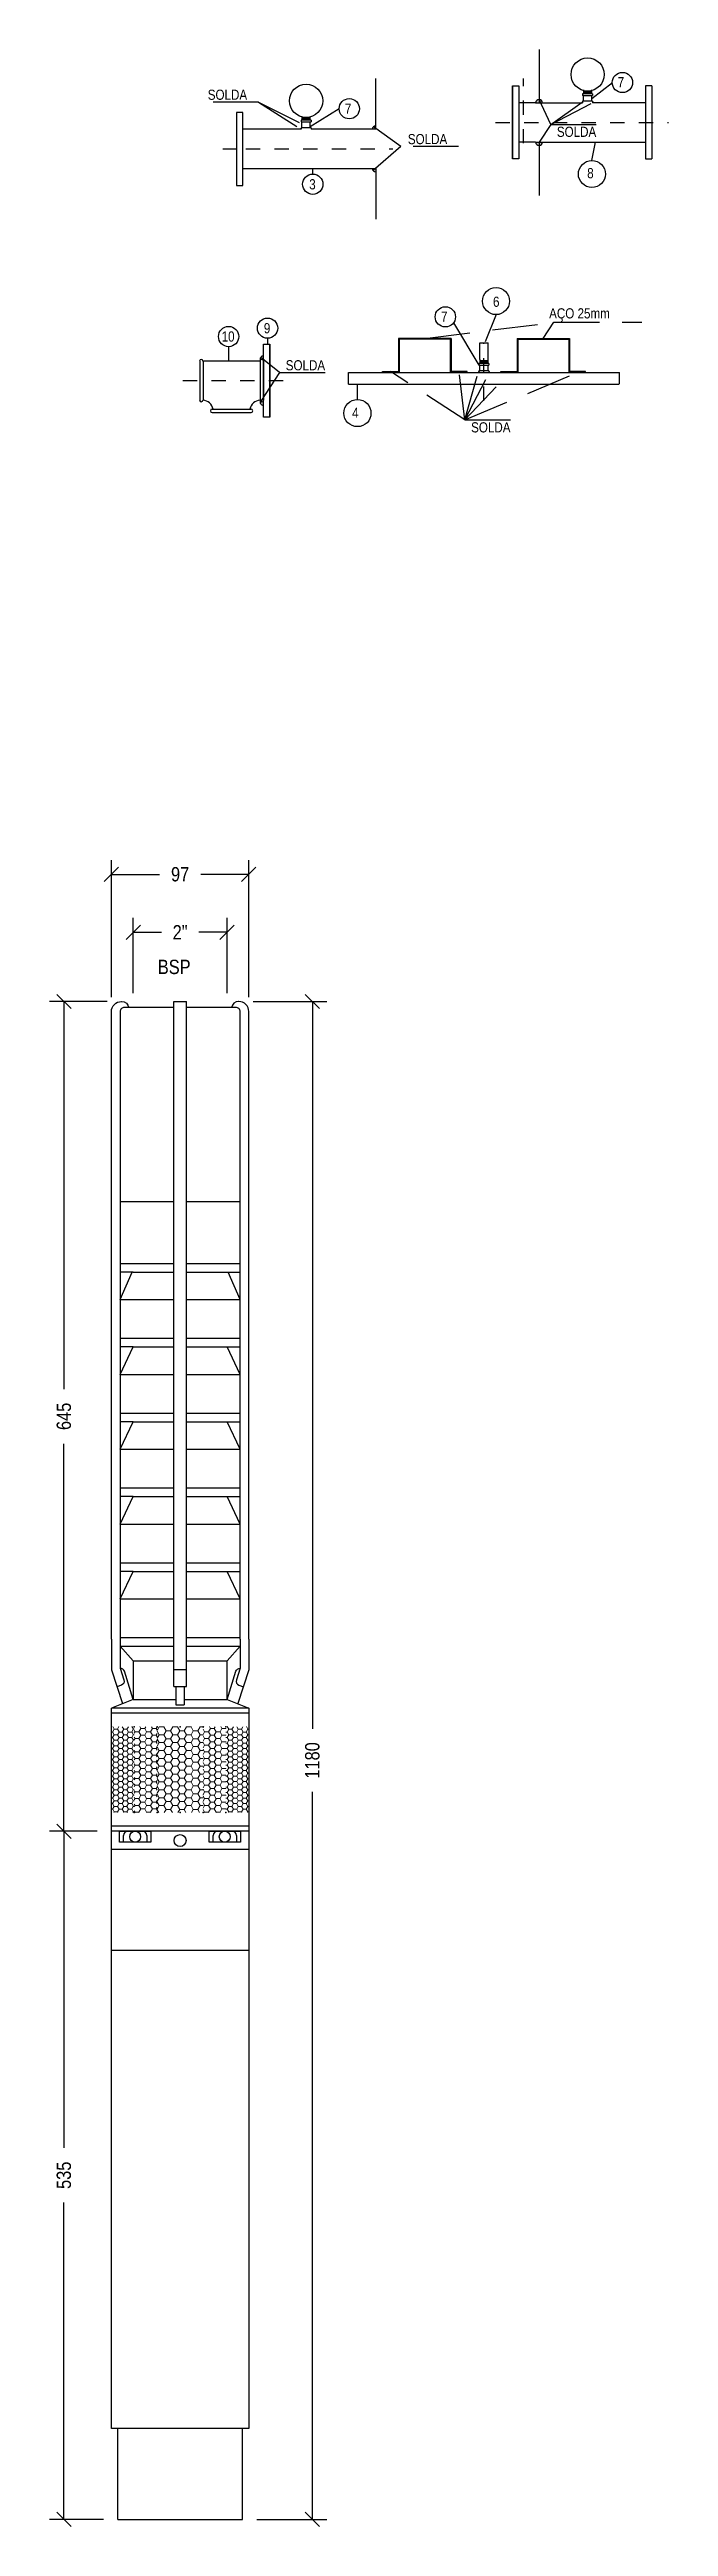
# Model space of a CAD drawing. Header units: metres. Extents: x -128.4 to -111.7, y -101.1 to -82.6.
# Drawn here: x -128.38 to -124.06, y -101.11 to -83.8 of the extents above; entities that cross this region are included whole.
import ezdxf

# ---------------------------------------------------------------- set-up
doc = ezdxf.new("R2010")
doc.units = ezdxf.units.M
doc.linetypes.add('DASHDOT', pattern=[1, 0.5, -0.25, 0, -0.25])
doc.linetypes.add('HIDDEN', pattern=[9.525, 6.35, -3.175])
for name, color, linetype in [('BAR-EIXOS', 8, 'DASHDOT'), ('BAR-PECAS', 7, 'Continuous'), ('NUMEROSPEÇAS', 6, 'Continuous'), ('TEXTOS', 1, 'HIDDEN')]:
    doc.layers.add(name, color=color, linetype=linetype)
doc.styles.get("Standard").update_dxf_attribs({"font": ''})
doc.styles.get('Standard').set_extended_font_data('HelmetCondensed')
doc.dimstyles.get("Standard").update_dxf_attribs({"dimtxt": 0.18, "dimasz": 0.18, "dimexe": 0.18, "dimexo": 0.0625, "dimgap": 0.09, "dimtad": 0, "dimtih": 1, "dimtoh": 1, "dimdec": 4, "dimzin": 0, "dimdsep": 46, "dimtxsty": 'Standard', "dimcen": 0.09, "dimadec": 0, "dimazin": 0, "dimtfac": 1, "dimtdec": 4, "dimtofl": 0, "dimtmove": 0, "dimatfit": 3, "dimfxl": 1, "dimtolj": 1, "dimtzin": 0, "dimarcsym": 0})

msp = doc.modelspace()

# ---------------------------------------------------------------- texts
at = {"lineweight": 5, "insert": (-127.626, -90.162), "char_height": 0.1, "width": 0.50356, "attachment_point": 1}
msp.add_mtext('BSP', dxfattribs=at)
at = {"layer": 'NUMEROSPEÇAS', "ltscale": 0.05, "char_height": 0.0709, "width": 0.20127, "attachment_point": 1}
for s, insert in [('7', (-124.413, -83.992)), ('7', (-126.319, -84.178)), ('8', (-124.626, -84.628)), ('3', (-126.568, -84.706)), ('6', (-125.284, -85.527)), ('7', (-125.647, -85.631)), ('10', (-127.18, -85.77)), ('9', (-126.885, -85.712)), ('4', (-126.268, -86.303))]:
    msp.add_mtext(s, dxfattribs=dict(at, insert=insert))
at = {"layer": 'TEXTOS', "ltscale": 0.05}
msp.add_text('AÇO 25mm', height=0.0709, dxfattribs=at).set_placement((-124.892, -85.679))
at = {"layer": 'TEXTOS', "ltscale": 0.05, "char_height": 0.0709, "width": 0.19893, "attachment_point": 1}
for insert in [(-127.277, -84.08), (-125.879, -84.39), (-124.838, -84.339), (-126.732, -85.971), (-125.437, -86.405)]:
    msp.add_mtext('SOLDA', dxfattribs=dict(at, insert=insert))

# ---------------------------------------------------------------- blocks, each defined once
blk = doc.blocks.new('_Oblique')
at = {"color": 0, "linetype": 'ByBlock', "lineweight": -2}
blk.add_line((-0.5, -0.5), (0.5, 0.5), dxfattribs=at)
blk = doc.blocks.new('*D27')
at = {"layer": 'BAR-PECAS', "color": 0, "lineweight": -2, "transparency": 16777216}
for p, q in [((-128.05, -96.254), (-128.382, -96.254)), ((-128.282, -96.254), (-128.282, -98.468)), ((-128.282, -101.064), (-128.282, -98.85)), ((-128.005, -101.064), (-128.382, -101.064))]:
    blk.add_line(p, q, dxfattribs=at)
at = {"layer": 'DEFPOINTS', "color": 0, "transparency": 16777216}
for p in [(-128.282, -96.254), (-127.95, -96.254), (-127.905, -101.064)]:
    blk.add_point(p, dxfattribs=at)
at = {"layer": 'BAR-PECAS', "color": 0, "lineweight": -2, "transparency": 16777216, "xscale": 0.1, "yscale": 0.1, "zscale": 0.1}
for p, rotation in [((-128.282, -96.254), 90), ((-128.282, -101.064), 270)]:
    blk.add_blockref('_Oblique', p, dxfattribs=dict(at, rotation=rotation))
at = {"layer": 'BAR-PECAS', "color": 0, "lineweight": 9, "transparency": 16777216, "insert": (-128.282, -98.659), "char_height": 0.1, "attachment_point": 5, "rotation": 90}
blk.add_mtext('\\A1;535', dxfattribs=at)
blk = doc.blocks.new('_DOTSMALL')
at = {"color": 0, "linetype": 'ByBlock', "const_width": 0.5}
blk.add_lwpolyline([(-0.0625, 0, 1), (0.0625, 0, 1)], format="xyb", close=True, dxfattribs=at)
blk = doc.blocks.new('*D28')
at = {"layer": 'BAR-PECAS', "color": 0, "lineweight": -2, "transparency": 16777216}
for p, q in [((-127.98, -90.454), (-128.382, -90.454)), ((-128.282, -90.454), (-128.282, -93.163)), ((-128.282, -96.254), (-128.282, -93.545)), ((-128.05, -96.254), (-128.382, -96.254))]:
    blk.add_line(p, q, dxfattribs=at)
at = {"layer": 'DEFPOINTS', "color": 0, "transparency": 16777216}
for p in [(-128.282, -90.454), (-127.88, -90.454), (-127.95, -96.254)]:
    blk.add_point(p, dxfattribs=at)
at = {"layer": 'BAR-PECAS', "color": 0, "lineweight": -2, "transparency": 16777216, "xscale": 0.1, "yscale": 0.1, "zscale": 0.1}
for p, rotation in [((-128.282, -90.454), 90), ((-128.282, -96.254), 270)]:
    blk.add_blockref('_Oblique', p, dxfattribs=dict(at, rotation=rotation))
at = {"layer": 'BAR-PECAS', "color": 0, "lineweight": 9, "transparency": 16777216, "insert": (-128.282, -93.354), "char_height": 0.1, "attachment_point": 5, "rotation": 90}
blk.add_mtext('\\A1;645', dxfattribs=at)
blk = doc.blocks.new('*D29')
at = {"layer": 'BAR-PECAS', "color": 0, "lineweight": -2, "transparency": 16777216}
for p, q in [((-127.95, -90.424), (-127.95, -89.465)), ((-126.99, -90.424), (-126.99, -89.465)), ((-127.95, -89.565), (-127.613, -89.565)), ((-126.99, -89.565), (-127.326, -89.565))]:
    blk.add_line(p, q, dxfattribs=at)
at = {"layer": 'DEFPOINTS', "color": 0, "transparency": 16777216}
for p in [(-126.99, -89.565), (-127.95, -90.524), (-126.99, -90.524)]:
    blk.add_point(p, dxfattribs=at)
at = {"layer": 'BAR-PECAS', "color": 0, "lineweight": -2, "transparency": 16777216, "xscale": 0.1, "yscale": 0.1, "zscale": 0.1, "rotation": 180}
blk.add_blockref('_Oblique', (-127.95, -89.565), dxfattribs=at)
at = {"layer": 'BAR-PECAS', "color": 0, "lineweight": -2, "transparency": 16777216, "xscale": 0.1, "yscale": 0.1, "zscale": 0.1}
blk.add_blockref('_Oblique', (-126.99, -89.565), dxfattribs=at)
at = {"layer": 'BAR-PECAS', "color": 0, "lineweight": 9, "transparency": 16777216, "insert": (-127.47, -89.565), "char_height": 0.1, "attachment_point": 5}
blk.add_mtext('\\A1;97', dxfattribs=at)
blk = doc.blocks.new('*D30')
at = {"layer": 'BAR-PECAS', "color": 0, "lineweight": -2, "transparency": 16777216}
for p, q in [((-126.96, -90.454), (-126.446, -90.454)), ((-126.546, -90.454), (-126.546, -95.539)), ((-126.546, -101.064), (-126.546, -95.978)), ((-126.935, -101.064), (-126.446, -101.064))]:
    blk.add_line(p, q, dxfattribs=at)
at = {"layer": 'DEFPOINTS', "color": 0, "transparency": 16777216}
for p in [(-127.06, -90.454), (-127.035, -101.064), (-126.546, -101.064)]:
    blk.add_point(p, dxfattribs=at)
at = {"layer": 'BAR-PECAS', "color": 0, "lineweight": -2, "transparency": 16777216, "xscale": 0.1, "yscale": 0.1, "zscale": 0.1}
for p, rotation in [((-126.546, -90.454), 90), ((-126.546, -101.064), 270)]:
    blk.add_blockref('_Oblique', p, dxfattribs=dict(at, rotation=rotation))
at = {"layer": 'BAR-PECAS', "color": 0, "lineweight": 9, "transparency": 16777216, "insert": (-126.546, -95.759), "char_height": 0.1, "attachment_point": 5, "rotation": 90}
blk.add_mtext('\\A1;1180', dxfattribs=at)
blk = doc.blocks.new('*D31')
at = {"layer": 'BAR-PECAS', "color": 0, "lineweight": -2, "transparency": 16777216}
for p, q in [((-127.797, -90.395), (-127.797, -89.87)), ((-127.797, -89.97), (-127.599, -89.97)), ((-127.142, -89.97), (-127.34, -89.97)), ((-127.142, -90.395), (-127.142, -89.87))]:
    blk.add_line(p, q, dxfattribs=at)
at = {"layer": 'DEFPOINTS', "color": 0, "transparency": 16777216}
for p in [(-127.142, -89.97), (-127.797, -90.495), (-127.142, -90.495)]:
    blk.add_point(p, dxfattribs=at)
at = {"layer": 'BAR-PECAS', "color": 0, "lineweight": -2, "transparency": 16777216, "xscale": 0.1, "yscale": 0.1, "zscale": 0.1, "rotation": 180}
blk.add_blockref('_Oblique', (-127.797, -89.97), dxfattribs=at)
at = {"layer": 'BAR-PECAS', "color": 0, "lineweight": -2, "transparency": 16777216, "xscale": 0.1, "yscale": 0.1, "zscale": 0.1}
blk.add_blockref('_Oblique', (-127.142, -89.97), dxfattribs=at)
at = {"layer": 'BAR-PECAS', "color": 0, "lineweight": 9, "transparency": 16777216, "insert": (-127.47, -89.97), "char_height": 0.1, "attachment_point": 5}
blk.add_mtext('\\A1;2"', dxfattribs=at)

# ---------------------------------------------------------------- dimensions: what is measured, and where the dimension line sits
at = {"layer": 'BAR-PECAS', "color": 160, "lineweight": 9, "ltscale": 0.05}
for base, p1, p2, text, picture, middle in [((-126.99, -89.565), (-127.95, -90.524), (-126.99, -90.524), '97', '*D29', (-127.47, -89.565)), ((-127.142, -89.97), (-127.797, -90.495), (-127.142, -90.495), '2"', '*D31', (-127.47, -89.97))]:
    dim = msp.add_linear_dim(base=base, p1=p1, p2=p2, text=text, dimstyle='Standard', override={"dimscale": 0.1, "dimtxt": 1, "dimasz": 1, "dimexe": 1, "dimexo": 1, "dimgap": 0.625, "dimtih": 0, "dimtoh": 0, "dimdec": 0, "dimlfac": 100, "dimzin": 1, "dimblk1": 'Oblique', "dimblk2": 'Oblique', "dimsah": 1, "dimcen": 2.5, "dimtdec": 2, "dimtmove": 2, "dimldrblk": 'DOTSMALL'}, dxfattribs=at)
    dim.commit()
    dim.dimension.update_dxf_attribs({"geometry": picture, "text_midpoint": middle})
for base, p1, p2, text, picture, middle in [((-128.282, -90.454), (-127.95, -96.254), (-127.88, -90.454), '645', '*D28', (-128.282, -93.354)), ((-126.546, -101.064), (-127.06, -90.454), (-127.035, -101.064), '1180', '*D30', (-126.546, -95.759)), ((-128.282, -96.254), (-127.905, -101.064), (-127.95, -96.254), '535', '*D27', (-128.282, -98.659))]:
    dim = msp.add_linear_dim(base=base, p1=p1, p2=p2, angle=90, text=text, dimstyle='Standard', override={"dimscale": 0.1, "dimtxt": 1, "dimasz": 1, "dimexe": 1, "dimexo": 1, "dimgap": 0.625, "dimtih": 0, "dimtoh": 0, "dimdec": 0, "dimlfac": 100, "dimzin": 1, "dimblk1": 'Oblique', "dimblk2": 'Oblique', "dimsah": 1, "dimcen": 2.5, "dimtdec": 2, "dimtmove": 2, "dimldrblk": 'DOTSMALL'}, dxfattribs=at)
    dim.commit()
    dim.dimension.update_dxf_attribs({"geometry": picture, "text_midpoint": middle})

# ---------------------------------------------------------------- hatches: boundary and pattern name
at = {"lineweight": 5}
h = msp.add_hatch(dxfattribs=at)
h.set_pattern_fill('HONEY', color=252, scale=0.007, style=0)
h.set_pattern_definition([(0, (8.353498, 0.85), (0.0333375, 0.01924741), [0.022225, -0.04445]), (120, (8.353498, 0.85), (-0.033337496, 0.019247417), [0.022225, -0.04445]), (60, (8.353498, 0.85), (4e-09, 0.038494827), [-0.04445, 0.022225])])
h.paths.add_polyline_path([(-127.79, -95.523), (-127.95, -95.523), (-127.95, -96.123), (-127.79, -96.123)])
h.paths.add_polyline_path([(-126.99, -95.523), (-127.15, -95.523), (-127.15, -96.123), (-126.99, -96.123)])
h = msp.add_hatch(dxfattribs=at)
h.set_pattern_fill('HONEY', color=252, scale=0.0085, style=0)
h.set_pattern_definition([(0, (8.353498, 0.85), (0.04048125, 0.023371855), [0.0269875, -0.053975]), (120, (8.353498, 0.85), (-0.0404812452, 0.0233718634), [0.0269875, -0.053975]), (60, (8.353498, 0.85), (4.8e-09, 0.0467437184), [-0.053975, 0.0269875])])
h.paths.add_polyline_path([(-127.63, -95.523), (-127.79, -95.523), (-127.79, -96.123), (-127.63, -96.123)])
h.paths.add_polyline_path([(-127.15, -95.523), (-127.31, -95.523), (-127.31, -96.123), (-127.15, -96.123)])
h = msp.add_hatch(dxfattribs=at)
h.set_pattern_fill('HONEY', color=252, scale=0.01, style=0)
h.set_pattern_definition([(0, (8.353498, 0.85), (0.047625, 0.0274963), [0.03175, -0.0635]), (120, (8.353498, 0.85), (-0.0476249943, 0.02749631), [0.03175, -0.0635]), (60, (8.353498, 0.85), (5.7e-09, 0.05499261), [-0.0635, 0.03175])])
h.paths.add_polyline_path([(-127.31, -95.523), (-127.63, -95.523), (-127.63, -96.123), (-127.31, -96.123)])
at = {"layer": 'BAR-PECAS', "ltscale": 0.05}
h = msp.add_hatch(color=256, dxfattribs=at)
h.paths.add_polyline_path([(-124.962, -84.172), (-124.938, -84.172, 0.414214), (-124.962, -84.149)])
h.paths.add_polyline_path([(-124.985, -84.172), (-124.962, -84.172), (-124.962, -84.149, 0.414214)])
h.paths.add_polyline_path([(-124.962, -84.47), (-124.962, -84.446), (-124.985, -84.446, 0.414214)])
h.paths.add_polyline_path([(-124.962, -84.446), (-124.962, -84.47, 0.414214), (-124.938, -84.446)])
h = msp.add_hatch(color=256, dxfattribs=at)
h.paths.add_polyline_path([(-124.664, -84.172), (-124.658, -84.172), (-124.658, -84.167, 0.414214)])
h.paths.add_polyline_path([(-124.588, -84.167), (-124.588, -84.172), (-124.582, -84.172, 0.414214)])
h = msp.add_hatch(color=256, dxfattribs=at)
h.paths.add_polyline_path([(-126.625, -84.351, 0.414214), (-126.631, -84.357), (-126.625, -84.357)])
h.paths.add_polyline_path([(-126.555, -84.357), (-126.549, -84.357, 0.414214), (-126.555, -84.351)])
h = msp.add_hatch(color=256, dxfattribs=at)
h.paths.add_polyline_path([(-126.127, -84.357), (-126.103, -84.357), (-126.103, -84.334, 0.414214)])
h.paths.add_polyline_path([(-126.103, -84.631), (-126.127, -84.631, 0.414214), (-126.103, -84.654)])
for points in [[(-125.945, -85.819), (-125.945, -86.051), (-126.057, -86.051), (-126.057, -86.057), (-125.939, -86.057), (-125.939, -85.825), (-125.583, -85.825), (-125.583, -86.057), (-125.465, -86.057), (-125.465, -86.051), (-125.577, -86.051), (-125.577, -85.819)], [(-125.116, -85.819), (-125.116, -86.051), (-125.229, -86.051), (-125.229, -86.057), (-125.111, -86.057), (-125.111, -85.825), (-124.755, -85.825), (-124.755, -86.057), (-124.637, -86.057), (-124.637, -86.051), (-124.749, -86.051), (-124.749, -85.819)]]:
    msp.add_hatch(color=256, dxfattribs=at).paths.add_polyline_path(points)
h = msp.add_hatch(color=256, dxfattribs=at)
h.paths.add_polyline_path([(-126.888, -85.942, 0.511633), (-126.91, -85.973, -0.832186), (-126.888, -85.977)])
h.paths.add_polyline_path([(-126.91, -86.255, 0.514031), (-126.888, -86.286), (-126.888, -86.255, -0.681267)])
h = msp.add_hatch(color=256, dxfattribs=at)
h.paths.add_polyline_path([(-125.382, -86.051, 0.414214), (-125.387, -86.057), (-125.382, -86.057)])
h.paths.add_polyline_path([(-125.312, -86.051), (-125.312, -86.057), (-125.306, -86.057, 0.414214)])

# ---------------------------------------------------------------- linework, layer by layer
for p, q in [((-127.835, -96.254), (-127.732, -96.254)), ((-127.209, -96.254), (-127.107, -96.254)), ((-127.865, -96.331), (-127.865, -96.284)), ((-127.702, -96.331), (-127.865, -96.331)), ((-127.702, -96.284), (-127.702, -96.331)), ((-127.239, -96.331), (-127.239, -96.284)), ((-127.077, -96.331), (-127.239, -96.331)), ((-127.077, -96.284), (-127.077, -96.331))]:
    msp.add_line(p, q)
for points in [[(-127.95, -94.911), (-127.95, -94.85), (-127.95, -94.53), (-127.95, -94.318), (-127.95, -94.257), (-127.95, -93.937), (-127.95, -93.725), (-127.95, -93.664), (-127.95, -93.344), (-127.95, -93.132), (-127.95, -93.071), (-127.95, -92.751), (-127.95, -92.539), (-127.95, -92.478), (-127.95, -92.158), (-127.95, -91.946), (-127.95, -91.885), (-127.95, -91.403), (-127.95, -90.524, -0.414214), (-127.88, -90.454), (-127.878, -90.454, -0.362144), (-127.828, -90.495, -0.362144)], [(-127.516, -90.495), (-127.859, -90.495, 0.414214), (-127.889, -90.525), (-127.889, -91.403), (-127.889, -91.885), (-127.889, -91.946), (-127.889, -92.158), (-127.889, -92.478), (-127.889, -92.539), (-127.889, -92.751), (-127.889, -93.071), (-127.889, -93.132), (-127.889, -93.344), (-127.889, -93.664), (-127.889, -93.725), (-127.889, -93.937), (-127.889, -94.257), (-127.889, -94.318), (-127.889, -94.63), (-127.889, -94.85), (-127.889, -94.911)], [(-127.051, -94.911), (-127.051, -94.85), (-127.051, -94.63), (-127.051, -94.318), (-127.051, -94.257), (-127.051, -93.937), (-127.051, -93.725), (-127.051, -93.664), (-127.051, -93.344), (-127.051, -93.132), (-127.051, -93.071), (-127.051, -92.751), (-127.051, -92.539), (-127.051, -92.478), (-127.051, -92.158), (-127.051, -91.946), (-127.051, -91.885), (-127.051, -91.403), (-127.051, -90.525, 0.414214), (-127.081, -90.495), (-127.426, -90.495)], [(-126.99, -94.911), (-126.99, -94.85), (-126.99, -94.53), (-126.99, -94.318), (-126.99, -94.257), (-126.99, -93.937), (-126.99, -93.725), (-126.99, -93.664), (-126.99, -93.344), (-126.99, -93.132), (-126.99, -93.071), (-126.99, -92.751), (-126.99, -92.539), (-126.99, -92.478), (-126.99, -92.158), (-126.99, -91.946), (-126.99, -91.885), (-126.99, -91.403), (-126.99, -90.524, 0.414214), (-127.06, -90.454), (-127.062, -90.454, 0.362144), (-127.111, -90.495, 0.362144)], [(-127.889, -95.113), (-127.863, -95.196, -0.39081), (-127.88, -95.233), (-127.911, -95.245)], [(-127.797, -95.332), (-127.859, -95.136, 0.284451), (-127.889, -95.113, 0.326759)], [(-127.142, -95.332), (-127.08, -95.136, -0.284451), (-127.051, -95.113, -0.326759)], [(-127.051, -95.113), (-127.077, -95.196, 0.39081), (-127.059, -95.233), (-127.028, -95.245)]]:
    msp.add_lwpolyline(points, format="xyb")
for points in [[(-127.514, -90.454), (-127.426, -90.454)], [(-127.514, -95.243), (-127.514, -90.454)], [(-127.425, -95.243), (-127.426, -90.454)], [(-127.889, -91.853), (-127.515, -91.853)], [(-127.425, -91.853), (-127.051, -91.853)], [(-127.889, -92.285), (-127.515, -92.285)], [(-127.425, -92.285), (-127.051, -92.285)], [(-127.889, -92.538), (-127.806, -92.346)], [(-127.797, -92.346), (-127.889, -92.346)], [(-127.797, -92.346), (-127.515, -92.346)], [(-127.425, -92.346), (-127.142, -92.346)], [(-127.142, -92.346), (-127.051, -92.346)], [(-127.051, -92.538), (-127.134, -92.346)], [(-127.889, -92.538), (-127.515, -92.538)], [(-127.425, -92.538), (-127.051, -92.538)], [(-127.889, -92.808), (-127.515, -92.808)], [(-127.889, -93.061), (-127.797, -92.869)], [(-127.797, -92.869), (-127.889, -92.869)], [(-127.797, -92.869), (-127.515, -92.869)], [(-127.425, -92.808), (-127.051, -92.808)], [(-127.425, -92.869), (-127.142, -92.869)], [(-127.051, -93.061), (-127.142, -92.869)], [(-127.142, -92.869), (-127.051, -92.869)], [(-127.889, -93.061), (-127.515, -93.061)], [(-127.425, -93.061), (-127.051, -93.061)], [(-127.889, -93.331), (-127.515, -93.331)], [(-127.889, -93.584), (-127.797, -93.392)], [(-127.797, -93.392), (-127.889, -93.392)], [(-127.797, -93.392), (-127.515, -93.392)], [(-127.425, -93.331), (-127.051, -93.331)], [(-127.425, -93.392), (-127.142, -93.392)], [(-127.051, -93.584), (-127.142, -93.392)], [(-127.142, -93.392), (-127.051, -93.392)], [(-127.889, -93.584), (-127.515, -93.584)], [(-127.425, -93.584), (-127.051, -93.584)], [(-127.889, -93.854), (-127.515, -93.854)], [(-127.889, -94.107), (-127.797, -93.915)], [(-127.797, -93.915), (-127.889, -93.915)], [(-127.797, -93.915), (-127.515, -93.915)], [(-127.425, -93.854), (-127.051, -93.854)], [(-127.425, -93.915), (-127.142, -93.915)], [(-127.051, -94.107), (-127.142, -93.915)], [(-127.142, -93.915), (-127.051, -93.915)], [(-127.889, -94.107), (-127.515, -94.107)], [(-127.425, -94.107), (-127.051, -94.107)], [(-127.889, -94.377), (-127.515, -94.377)], [(-127.889, -94.63), (-127.797, -94.438)], [(-127.797, -94.438), (-127.889, -94.438)], [(-127.797, -94.438), (-127.515, -94.438)], [(-127.425, -94.377), (-127.051, -94.377)], [(-127.425, -94.438), (-127.142, -94.438)], [(-127.051, -94.63), (-127.142, -94.438)], [(-127.142, -94.438), (-127.051, -94.438)], [(-127.889, -94.63), (-127.515, -94.63)], [(-127.425, -94.63), (-127.051, -94.63)], [(-127.95, -94.911), (-127.95, -95.125), (-127.873, -95.362)], [(-127.889, -94.9), (-127.515, -94.9)], [(-127.889, -94.911), (-127.889, -95.113)], [(-127.889, -94.961), (-127.515, -94.961)], [(-127.797, -95.062), (-127.889, -94.961)], [(-127.425, -94.9), (-127.051, -94.9)], [(-127.425, -94.961), (-127.051, -94.961)], [(-127.142, -95.062), (-127.051, -94.961)], [(-126.99, -94.911), (-126.99, -95.125), (-127.066, -95.362)], [(-127.051, -94.911), (-127.051, -95.113)], [(-127.797, -95.062), (-127.515, -95.062)], [(-127.797, -95.062), (-127.797, -95.332)], [(-127.514, -95.124), (-127.425, -95.124)], [(-127.425, -95.062), (-127.142, -95.062)], [(-127.142, -95.332), (-127.142, -95.062)], [(-127.797, -95.332), (-127.95, -95.393)], [(-126.99, -95.393), (-127.95, -95.393)], [(-127.95, -100.428), (-127.95, -99.827), (-127.95, -99.12), (-127.95, -96.381), (-127.95, -96.254), (-127.95, -96.219), (-127.95, -95.428), (-127.95, -95.393)], [(-127.797, -95.332), (-127.499, -95.332)], [(-127.514, -95.243), (-127.425, -95.243)], [(-127.499, -95.243), (-127.499, -95.37)], [(-127.499, -95.37), (-127.441, -95.37)], [(-127.441, -95.243), (-127.441, -95.37)], [(-127.441, -95.332), (-127.142, -95.332)], [(-127.142, -95.332), (-126.99, -95.393)], [(-126.99, -95.393), (-126.99, -96.219), (-126.99, -96.254), (-126.99, -96.381), (-126.99, -99.12), (-126.99, -100.428)], [(-126.99, -95.428), (-127.95, -95.428)], [(-126.99, -96.219), (-127.95, -96.219)], [(-126.99, -96.254), (-127.95, -96.254)], [(-126.99, -96.381), (-127.95, -96.381)], [(-126.99, -97.088), (-127.95, -97.088)], [(-126.99, -100.428), (-127.95, -100.428)], [(-127.905, -101.064), (-127.905, -100.428)], [(-127.035, -101.064), (-127.035, -100.428)], [(-127.905, -101.064), (-127.035, -101.064)]]:
    msp.add_lwpolyline(points)
for points in [[(-127.893, -96.254), (-127.674, -96.254), (-127.674, -96.331), (-127.893, -96.331)], [(-127.267, -96.254), (-127.049, -96.254), (-127.049, -96.331), (-127.267, -96.331)]]:
    msp.add_lwpolyline(points, close=True)
for centre, radius in [((-127.784, -96.292), 0.0384), ((-127.158, -96.292), 0.0384), ((-127.47, -96.319), 0.0417)]:
    msp.add_circle(centre, radius)
for centre, start, end in [((-127.835, -96.284), 90, 180), ((-127.732, -96.284), 0, 90), ((-127.209, -96.284), 90, 180), ((-127.107, -96.284), 0, 90)]:
    msp.add_arc(centre, 0.03, start, end)
for p in [(-127.79, -95.523), (-127.63, -95.523), (-127.47, -95.523), (-127.31, -95.523), (-127.15, -95.523), (-127.79, -96.123), (-127.63, -96.123), (-127.47, -96.123), (-127.31, -96.123), (-127.15, -96.123)]:
    msp.add_point(p)
at = {"layer": 'BAR-EIXOS', "ltscale": 0.05}
for p, q in [((-125.072, -84.455), (-125.072, -84.003)), ((-125.072, -84.455), (-125.072, -84.003)), ((-125.266, -84.309), (-124.058, -84.309)), ((-125.266, -84.309), (-124.058, -84.309)), ((-127.172, -84.494), (-127.054, -84.494)), ((-127.172, -84.494), (-127.054, -84.494)), ((-127.01, -84.494), (-125.985, -84.494)), ((-125.347, -86.256), (-125.347, -85.85)), ((-125.347, -86.256), (-125.347, -86.014)), ((-127.451, -86.114), (-126.726, -86.114))]:
    msp.add_line(p, q, dxfattribs=at)
at = {"layer": 'BAR-PECAS', "ltscale": 0.05}
for p, q in [((-124.962, -83.799), (-124.962, -84.172)), ((-126.103, -84.357), (-126.103, -84.003)), ((-125.148, -84.054), (-125.104, -84.054)), ((-125.148, -84.054), (-125.104, -84.054)), ((-125.148, -84.054), (-125.148, -84.564)), ((-125.148, -84.564), (-125.148, -84.054)), ((-125.148, -84.564), (-125.148, -84.054)), ((-125.148, -84.054), (-125.148, -84.564)), ((-125.104, -84.054), (-125.104, -84.564)), ((-125.104, -84.054), (-125.104, -84.564)), ((-124.658, -84.109), (-124.658, -84.12)), ((-124.658, -84.109), (-124.658, -84.12)), ((-124.658, -84.109), (-124.658, -84.12)), ((-124.658, -84.109), (-124.658, -84.12)), ((-124.588, -84.109), (-124.658, -84.109)), ((-124.588, -84.109), (-124.658, -84.109)), ((-124.588, -84.109), (-124.658, -84.109)), ((-124.588, -84.109), (-124.658, -84.109)), ((-124.652, -84.12), (-124.658, -84.12)), ((-124.652, -84.12), (-124.658, -84.12)), ((-124.652, -84.12), (-124.658, -84.12)), ((-124.652, -84.12), (-124.658, -84.12)), ((-124.652, -84.082), (-124.652, -84.109)), ((-124.652, -84.082), (-124.652, -84.109)), ((-124.652, -84.09), (-124.594, -84.09)), ((-124.652, -84.09), (-124.594, -84.09)), ((-124.594, -84.091), (-124.652, -84.091)), ((-124.594, -84.091), (-124.652, -84.091)), ((-124.594, -84.095), (-124.652, -84.095)), ((-124.594, -84.095), (-124.652, -84.095)), ((-124.594, -84.098), (-124.652, -84.098)), ((-124.594, -84.098), (-124.652, -84.098)), ((-124.594, -84.102), (-124.652, -84.102)), ((-124.594, -84.102), (-124.652, -84.102)), ((-124.594, -84.105), (-124.652, -84.105)), ((-124.594, -84.105), (-124.652, -84.105)), ((-124.652, -84.161), (-124.652, -84.12)), ((-124.652, -84.161), (-124.652, -84.12)), ((-124.652, -84.161), (-124.652, -84.12)), ((-124.652, -84.161), (-124.652, -84.12)), ((-124.652, -84.12), (-124.594, -84.12)), ((-124.652, -84.12), (-124.594, -84.12)), ((-124.652, -84.12), (-124.594, -84.12)), ((-124.652, -84.12), (-124.594, -84.12)), ((-124.594, -84.109), (-124.594, -84.082)), ((-124.594, -84.109), (-124.594, -84.082)), ((-124.594, -84.161), (-124.594, -84.12)), ((-124.594, -84.161), (-124.594, -84.12)), ((-124.594, -84.12), (-124.588, -84.12)), ((-124.594, -84.12), (-124.588, -84.12)), ((-124.594, -84.12), (-124.588, -84.12)), ((-124.594, -84.12), (-124.588, -84.12)), ((-124.594, -84.161), (-124.594, -84.12)), ((-124.594, -84.161), (-124.594, -84.12)), ((-124.588, -84.109), (-124.588, -84.12)), ((-124.588, -84.109), (-124.588, -84.12)), ((-124.588, -84.109), (-124.588, -84.12)), ((-124.588, -84.109), (-124.588, -84.12)), ((-124.174, -84.054), (-124.218, -84.054)), ((-124.174, -84.054), (-124.218, -84.054)), ((-124.218, -84.054), (-124.218, -84.564)), ((-124.218, -84.054), (-124.218, -84.564)), ((-124.174, -84.054), (-124.174, -84.564)), ((-127.031, -84.239), (-127.075, -84.239)), ((-127.031, -84.239), (-127.075, -84.239)), ((-127.075, -84.239), (-127.075, -84.749)), ((-127.075, -84.239), (-127.075, -84.749)), ((-127.075, -84.306), (-127.075, -84.682)), ((-127.075, -84.306), (-127.075, -84.682)), ((-127.031, -84.749), (-127.031, -84.239)), ((-127.031, -84.749), (-127.031, -84.239)), ((-126.625, -84.293), (-126.625, -84.305)), ((-126.625, -84.293), (-126.625, -84.305)), ((-126.625, -84.293), (-126.625, -84.305)), ((-126.625, -84.293), (-126.625, -84.305)), ((-126.625, -84.293), (-126.625, -84.305)), ((-126.625, -84.293), (-126.625, -84.305)), ((-126.555, -84.293), (-126.625, -84.293)), ((-126.555, -84.293), (-126.625, -84.293)), ((-126.555, -84.293), (-126.625, -84.293)), ((-126.555, -84.293), (-126.625, -84.293)), ((-126.555, -84.293), (-126.625, -84.293)), ((-126.555, -84.293), (-126.625, -84.293)), ((-126.619, -84.305), (-126.625, -84.305)), ((-126.619, -84.305), (-126.625, -84.305)), ((-126.619, -84.305), (-126.625, -84.305)), ((-126.619, -84.305), (-126.625, -84.305)), ((-126.619, -84.305), (-126.625, -84.305)), ((-126.619, -84.305), (-126.625, -84.305)), ((-126.619, -84.267), (-126.619, -84.293)), ((-126.619, -84.267), (-126.619, -84.293)), ((-126.619, -84.274), (-126.561, -84.274)), ((-126.619, -84.274), (-126.561, -84.274)), ((-126.561, -84.276), (-126.619, -84.276)), ((-126.561, -84.276), (-126.619, -84.276)), ((-126.561, -84.28), (-126.619, -84.28)), ((-126.561, -84.28), (-126.619, -84.28)), ((-126.561, -84.283), (-126.619, -84.283)), ((-126.561, -84.283), (-126.619, -84.283)), ((-126.561, -84.286), (-126.619, -84.286)), ((-126.561, -84.286), (-126.619, -84.286)), ((-126.561, -84.29), (-126.619, -84.29)), ((-126.561, -84.29), (-126.619, -84.29)), ((-126.561, -84.29), (-126.619, -84.29)), ((-126.561, -84.29), (-126.619, -84.29)), ((-126.619, -84.346), (-126.619, -84.305)), ((-126.619, -84.346), (-126.619, -84.305)), ((-126.619, -84.346), (-126.619, -84.305)), ((-126.619, -84.346), (-126.619, -84.305)), ((-126.619, -84.346), (-126.619, -84.305)), ((-126.619, -84.346), (-126.619, -84.305)), ((-126.619, -84.305), (-126.561, -84.305)), ((-126.619, -84.305), (-126.561, -84.305)), ((-126.619, -84.305), (-126.561, -84.305)), ((-126.619, -84.305), (-126.561, -84.305)), ((-126.619, -84.305), (-126.561, -84.305)), ((-126.619, -84.305), (-126.561, -84.305)), ((-126.561, -84.293), (-126.561, -84.267)), ((-126.561, -84.293), (-126.561, -84.267)), ((-126.561, -84.346), (-126.561, -84.305)), ((-126.561, -84.346), (-126.561, -84.305)), ((-126.561, -84.346), (-126.561, -84.305)), ((-126.561, -84.305), (-126.555, -84.305)), ((-126.561, -84.305), (-126.555, -84.305)), ((-126.561, -84.305), (-126.555, -84.305)), ((-126.561, -84.305), (-126.555, -84.305)), ((-126.561, -84.305), (-126.555, -84.305)), ((-126.561, -84.305), (-126.555, -84.305)), ((-126.561, -84.346), (-126.561, -84.305)), ((-126.561, -84.346), (-126.561, -84.305)), ((-126.561, -84.346), (-126.561, -84.305)), ((-126.555, -84.293), (-126.555, -84.305)), ((-126.555, -84.293), (-126.555, -84.305)), ((-126.555, -84.293), (-126.555, -84.305)), ((-126.555, -84.293), (-126.555, -84.305)), ((-126.555, -84.293), (-126.555, -84.305)), ((-126.555, -84.293), (-126.555, -84.305)), ((-124.988, -84.172), (-125.104, -84.172)), ((-124.988, -84.172), (-125.104, -84.172)), ((-124.988, -84.172), (-124.658, -84.172)), ((-124.988, -84.172), (-124.658, -84.172)), ((-124.658, -84.161), (-124.658, -84.172)), ((-124.658, -84.161), (-124.658, -84.172)), ((-124.588, -84.161), (-124.658, -84.161)), ((-124.588, -84.161), (-124.658, -84.161)), ((-124.588, -84.161), (-124.588, -84.172)), ((-124.588, -84.161), (-124.588, -84.172)), ((-124.221, -84.172), (-124.588, -84.172)), ((-124.221, -84.172), (-124.588, -84.172)), ((-127.007, -84.357), (-127.031, -84.357)), ((-127.007, -84.357), (-127.031, -84.357)), ((-126.625, -84.357), (-127.007, -84.357)), ((-126.625, -84.357), (-127.007, -84.357)), ((-126.625, -84.346), (-126.625, -84.357)), ((-126.625, -84.346), (-126.625, -84.357)), ((-126.555, -84.346), (-126.625, -84.346)), ((-126.555, -84.346), (-126.625, -84.346)), ((-126.555, -84.346), (-126.555, -84.357)), ((-126.555, -84.346), (-126.555, -84.357)), ((-126.103, -84.357), (-126.555, -84.357)), ((-126.103, -84.357), (-126.555, -84.357)), ((-124.988, -84.446), (-125.104, -84.446)), ((-124.988, -84.446), (-125.104, -84.446)), ((-124.988, -84.446), (-124.218, -84.446)), ((-124.988, -84.446), (-124.218, -84.446)), ((-124.962, -84.446), (-124.962, -84.819)), ((-127.031, -84.631), (-126.103, -84.631)), ((-127.031, -84.631), (-126.103, -84.631)), ((-126.103, -84.631), (-126.103, -84.985)), ((-125.104, -84.564), (-125.148, -84.564)), ((-125.104, -84.564), (-125.148, -84.564)), ((-124.218, -84.564), (-124.174, -84.564)), ((-124.218, -84.564), (-124.174, -84.564)), ((-127.075, -84.749), (-127.031, -84.749)), ((-127.075, -84.749), (-127.031, -84.749)), ((-126.888, -85.859), (-126.844, -85.859)), ((-126.888, -85.859), (-126.844, -85.859)), ((-126.888, -86.369), (-126.888, -85.859)), ((-126.888, -86.369), (-126.888, -85.859)), ((-126.844, -85.859), (-126.844, -86.369)), ((-126.844, -86.369), (-126.844, -85.859)), ((-126.844, -86.369), (-126.844, -85.859)), ((-126.844, -85.859), (-126.844, -86.369)), ((-125.945, -85.819), (-125.945, -86.051)), ((-125.577, -85.819), (-125.945, -85.819)), ((-125.939, -85.825), (-125.939, -86.057)), ((-125.583, -85.825), (-125.939, -85.825)), ((-125.583, -85.825), (-125.583, -86.057)), ((-125.577, -85.819), (-125.577, -86.051)), ((-125.376, -85.85), (-125.318, -85.85)), ((-125.376, -85.85), (-125.318, -85.85)), ((-125.376, -85.943), (-125.376, -85.85)), ((-125.376, -85.943), (-125.376, -85.85)), ((-125.318, -85.966), (-125.318, -85.85)), ((-125.318, -85.966), (-125.318, -85.85)), ((-125.116, -85.819), (-125.116, -86.051)), ((-125.116, -85.819), (-124.749, -85.819)), ((-125.111, -85.825), (-125.111, -86.057)), ((-125.111, -85.825), (-124.755, -85.825)), ((-124.755, -85.825), (-124.755, -86.057)), ((-124.749, -85.819), (-124.749, -86.051)), ((-127.333, -85.977), (-127.333, -86.251)), ((-127.333, -85.977), (-127.333, -86.251)), ((-126.911, -85.977), (-127.31, -85.977)), ((-127.31, -85.977), (-127.31, -86.251)), ((-127.31, -85.977), (-127.31, -86.251)), ((-126.911, -85.977), (-126.911, -86.114)), ((-126.911, -85.977), (-126.911, -86.251)), ((-126.888, -85.977), (-126.888, -86.251)), ((-126.888, -85.977), (-126.888, -86.251)), ((-126.057, -86.057), (-126.057, -86.051)), ((-126.057, -86.051), (-125.945, -86.051)), ((-125.465, -86.051), (-125.577, -86.051)), ((-125.465, -86.057), (-125.465, -86.051)), ((-125.382, -85.993), (-125.382, -86.005)), ((-125.382, -85.993), (-125.382, -86.005)), ((-125.312, -85.993), (-125.382, -85.993)), ((-125.312, -85.993), (-125.382, -85.993)), ((-125.376, -86.005), (-125.382, -86.005)), ((-125.376, -86.005), (-125.382, -86.005)), ((-125.382, -86.045), (-125.382, -86.057)), ((-125.382, -86.045), (-125.382, -86.057)), ((-125.312, -86.045), (-125.382, -86.045)), ((-125.312, -86.045), (-125.382, -86.045)), ((-125.376, -85.966), (-125.376, -85.943)), ((-125.376, -85.966), (-125.376, -85.943)), ((-125.376, -85.966), (-125.376, -85.993)), ((-125.376, -85.966), (-125.376, -85.993)), ((-125.376, -85.974), (-125.318, -85.974)), ((-125.376, -85.974), (-125.318, -85.974)), ((-125.318, -85.976), (-125.376, -85.976)), ((-125.318, -85.976), (-125.376, -85.976)), ((-125.318, -85.979), (-125.376, -85.979)), ((-125.318, -85.979), (-125.376, -85.979)), ((-125.318, -85.983), (-125.376, -85.983)), ((-125.318, -85.983), (-125.376, -85.983)), ((-125.318, -85.986), (-125.376, -85.986)), ((-125.318, -85.986), (-125.376, -85.986)), ((-125.318, -85.99), (-125.376, -85.99)), ((-125.318, -85.99), (-125.376, -85.99)), ((-125.376, -86.045), (-125.376, -86.005)), ((-125.376, -86.045), (-125.376, -86.005)), ((-125.376, -86.005), (-125.318, -86.005)), ((-125.376, -86.005), (-125.318, -86.005)), ((-125.318, -85.993), (-125.318, -85.966)), ((-125.318, -85.993), (-125.318, -85.966)), ((-125.318, -86.045), (-125.318, -86.005)), ((-125.318, -86.005), (-125.312, -86.005)), ((-125.318, -86.005), (-125.312, -86.005)), ((-125.318, -86.045), (-125.318, -86.005)), ((-125.312, -85.993), (-125.312, -86.005)), ((-125.312, -85.993), (-125.312, -86.005)), ((-125.312, -86.045), (-125.312, -86.057)), ((-125.312, -86.045), (-125.312, -86.057)), ((-125.229, -86.057), (-125.229, -86.051)), ((-125.229, -86.051), (-125.116, -86.051)), ((-124.637, -86.051), (-124.749, -86.051)), ((-124.637, -86.057), (-124.637, -86.051)), ((-126.293, -86.138), (-126.293, -86.057)), ((-126.293, -86.138), (-126.293, -86.057)), ((-126.293, -86.057), (-124.4, -86.057)), ((-126.293, -86.138), (-124.404, -86.138)), ((-125.939, -86.057), (-126.057, -86.057)), ((-125.583, -86.057), (-125.465, -86.057)), ((-125.376, -86.057), (-125.382, -86.057)), ((-125.376, -86.057), (-125.382, -86.057)), ((-125.376, -86.057), (-125.318, -86.057)), ((-125.376, -86.057), (-125.318, -86.057)), ((-125.318, -86.057), (-125.312, -86.057)), ((-125.318, -86.057), (-125.312, -86.057)), ((-125.111, -86.057), (-125.229, -86.057)), ((-124.755, -86.057), (-124.637, -86.057)), ((-124.4, -86.138), (-124.4, -86.057)), ((-127.247, -86.313), (-126.974, -86.313)), ((-127.247, -86.313), (-126.974, -86.313)), ((-127.247, -86.336), (-126.974, -86.336)), ((-127.247, -86.336), (-126.974, -86.336)), ((-126.911, -86.251), (-126.911, -86.251)), ((-126.844, -86.369), (-126.888, -86.369)), ((-126.844, -86.369), (-126.888, -86.369))]:
    msp.add_line(p, q, dxfattribs=at)
for centre in [(-124.623, -83.974), (-124.623, -83.974), (-126.59, -84.158), (-126.59, -84.158)]:
    msp.add_circle(centre, 0.116, dxfattribs=at)
for centre, radius, start, end in [((-124.962, -84.172), 0.0236, 0, 180), ((-124.658, -84.172), 0.0058, 90, 180), ((-124.588, -84.172), 0.0058, 0, 90), ((-126.625, -84.357), 0.0058, 90, 180), ((-126.555, -84.357), 0.0058, 0, 90), ((-126.103, -84.357), 0.0236, 90, 180), ((-124.962, -84.446), 0.0236, 180, 0), ((-126.103, -84.631), 0.0236, 180, 270), ((-127.322, -85.977), 0.0116, 0.0392, 180.0392), ((-127.322, -85.977), 0.0116, 0.0392, 180.0392), ((-126.888, -85.965), 0.0236, 90, 198.3831), ((-126.9, -85.977), 0.0116, 0, 180), ((-126.9, -85.977), 0.0116, 0, 180), ((-125.382, -86.057), 0.0058, 90, 180), ((-125.312, -86.057), 0.0058, 0, 90), ((-127.322, -86.25), 0.0116, 179.9608, 359.9608), ((-127.322, -86.25), 0.0116, 179.9608, 359.9608), ((-127.321, -86.251), 0.0116, 359.3107, 0.0392), ((-127.321, -86.251), 0.0116, 359.3107, 0.0392), ((-127.317, -86.329), 0.0788, 11.792, 85.0803), ((-127.317, -86.329), 0.0788, 11.792, 85.0803), ((-127.247, -86.325), 0.0116, 90, 270), ((-127.247, -86.325), 0.0116, 90, 270), ((-126.905, -86.329), 0.0788, 94.8494, 168.208), ((-126.905, -86.329), 0.0788, 94.8494, 168.208), ((-126.974, -86.325), 0.0116, 270, 90), ((-126.974, -86.325), 0.0116, 270, 90), ((-126.888, -86.262), 0.0236, 161.6169, 270), ((-126.899, -86.25), 0.012, 181.981, 338.4766)]:
    msp.add_arc(centre, radius, start, end, dxfattribs=at)
at = {"layer": 'NUMEROSPEÇAS', "ltscale": 0.05}
for p, q in [((-124.594, -84.141), (-124.45, -84.03)), ((-126.359, -84.213), (-126.561, -84.34)), ((-124.593, -84.575), (-124.569, -84.446)), ((-126.543, -84.67), (-126.543, -84.631)), ((-125.263, -85.652), (-125.338, -85.842)), ((-127.131, -85.877), (-127.131, -85.977)), ((-126.859, -85.818), (-126.859, -85.859)), ((-125.561, -85.71), (-125.382, -86.005)), ((-126.231, -86.247), (-126.231, -86.138))]:
    msp.add_line(p, q, dxfattribs=at)
for centre, radius in [((-124.38, -84.03), 0.0709), ((-126.288, -84.213), 0.0709), ((-124.593, -84.67), 0.0945), ((-126.543, -84.741), 0.0709), ((-125.263, -85.558), 0.0945), ((-126.859, -85.747), 0.0709), ((-125.617, -85.668), 0.0709), ((-127.131, -85.806), 0.0709), ((-126.231, -86.341), 0.0945)]:
    msp.add_circle(centre, radius, dxfattribs=at)
at = {"layer": 'TEXTOS', "ltscale": 0.05}
for p, q in [((-126.922, -84.168), (-127.325, -84.168)), ((-126.922, -84.168), (-126.629, -84.353)), ((-126.922, -84.168), (-126.551, -84.353)), ((-124.881, -84.323), (-124.962, -84.149)), ((-124.881, -84.323), (-124.662, -84.168)), ((-124.881, -84.323), (-124.588, -84.172)), ((-125.927, -84.478), (-126.121, -84.646)), ((-125.927, -84.478), (-126.12, -84.34)), ((-125.524, -84.478), (-125.927, -84.478)), ((-124.881, -84.323), (-124.962, -84.446)), ((-124.881, -84.323), (-124.488, -84.323)), ((-125.761, -85.819), (-124.858, -85.706)), ((-124.933, -85.819), (-124.858, -85.706)), ((-124.858, -85.706), (-124.245, -85.706)), ((-126.775, -86.058), (-126.907, -85.952)), ((-125.48, -86.388), (-126.001, -86.051)), ((-125.48, -86.388), (-125.521, -86.051)), ((-126.775, -86.058), (-126.905, -86.257)), ((-126.775, -86.058), (-126.404, -86.058)), ((-125.48, -86.388), (-125.386, -86.053)), ((-125.48, -86.388), (-125.308, -86.053)), ((-125.48, -86.388), (-124.696, -86.057)), ((-125.48, -86.388), (-125.17, -86.057)), ((-125.48, -86.388), (-125.039, -86.388))]:
    msp.add_line(p, q, dxfattribs=at)

msp.set_redraw_order([(e.dxf.handle, doc.entitydb.next_handle()) for e in msp.query("TEXT MTEXT ATTDEF DIMENSION ARC_DIMENSION")])  # texts and dimensions are drawn at this point

doc.saveas('drawing.dxf')
